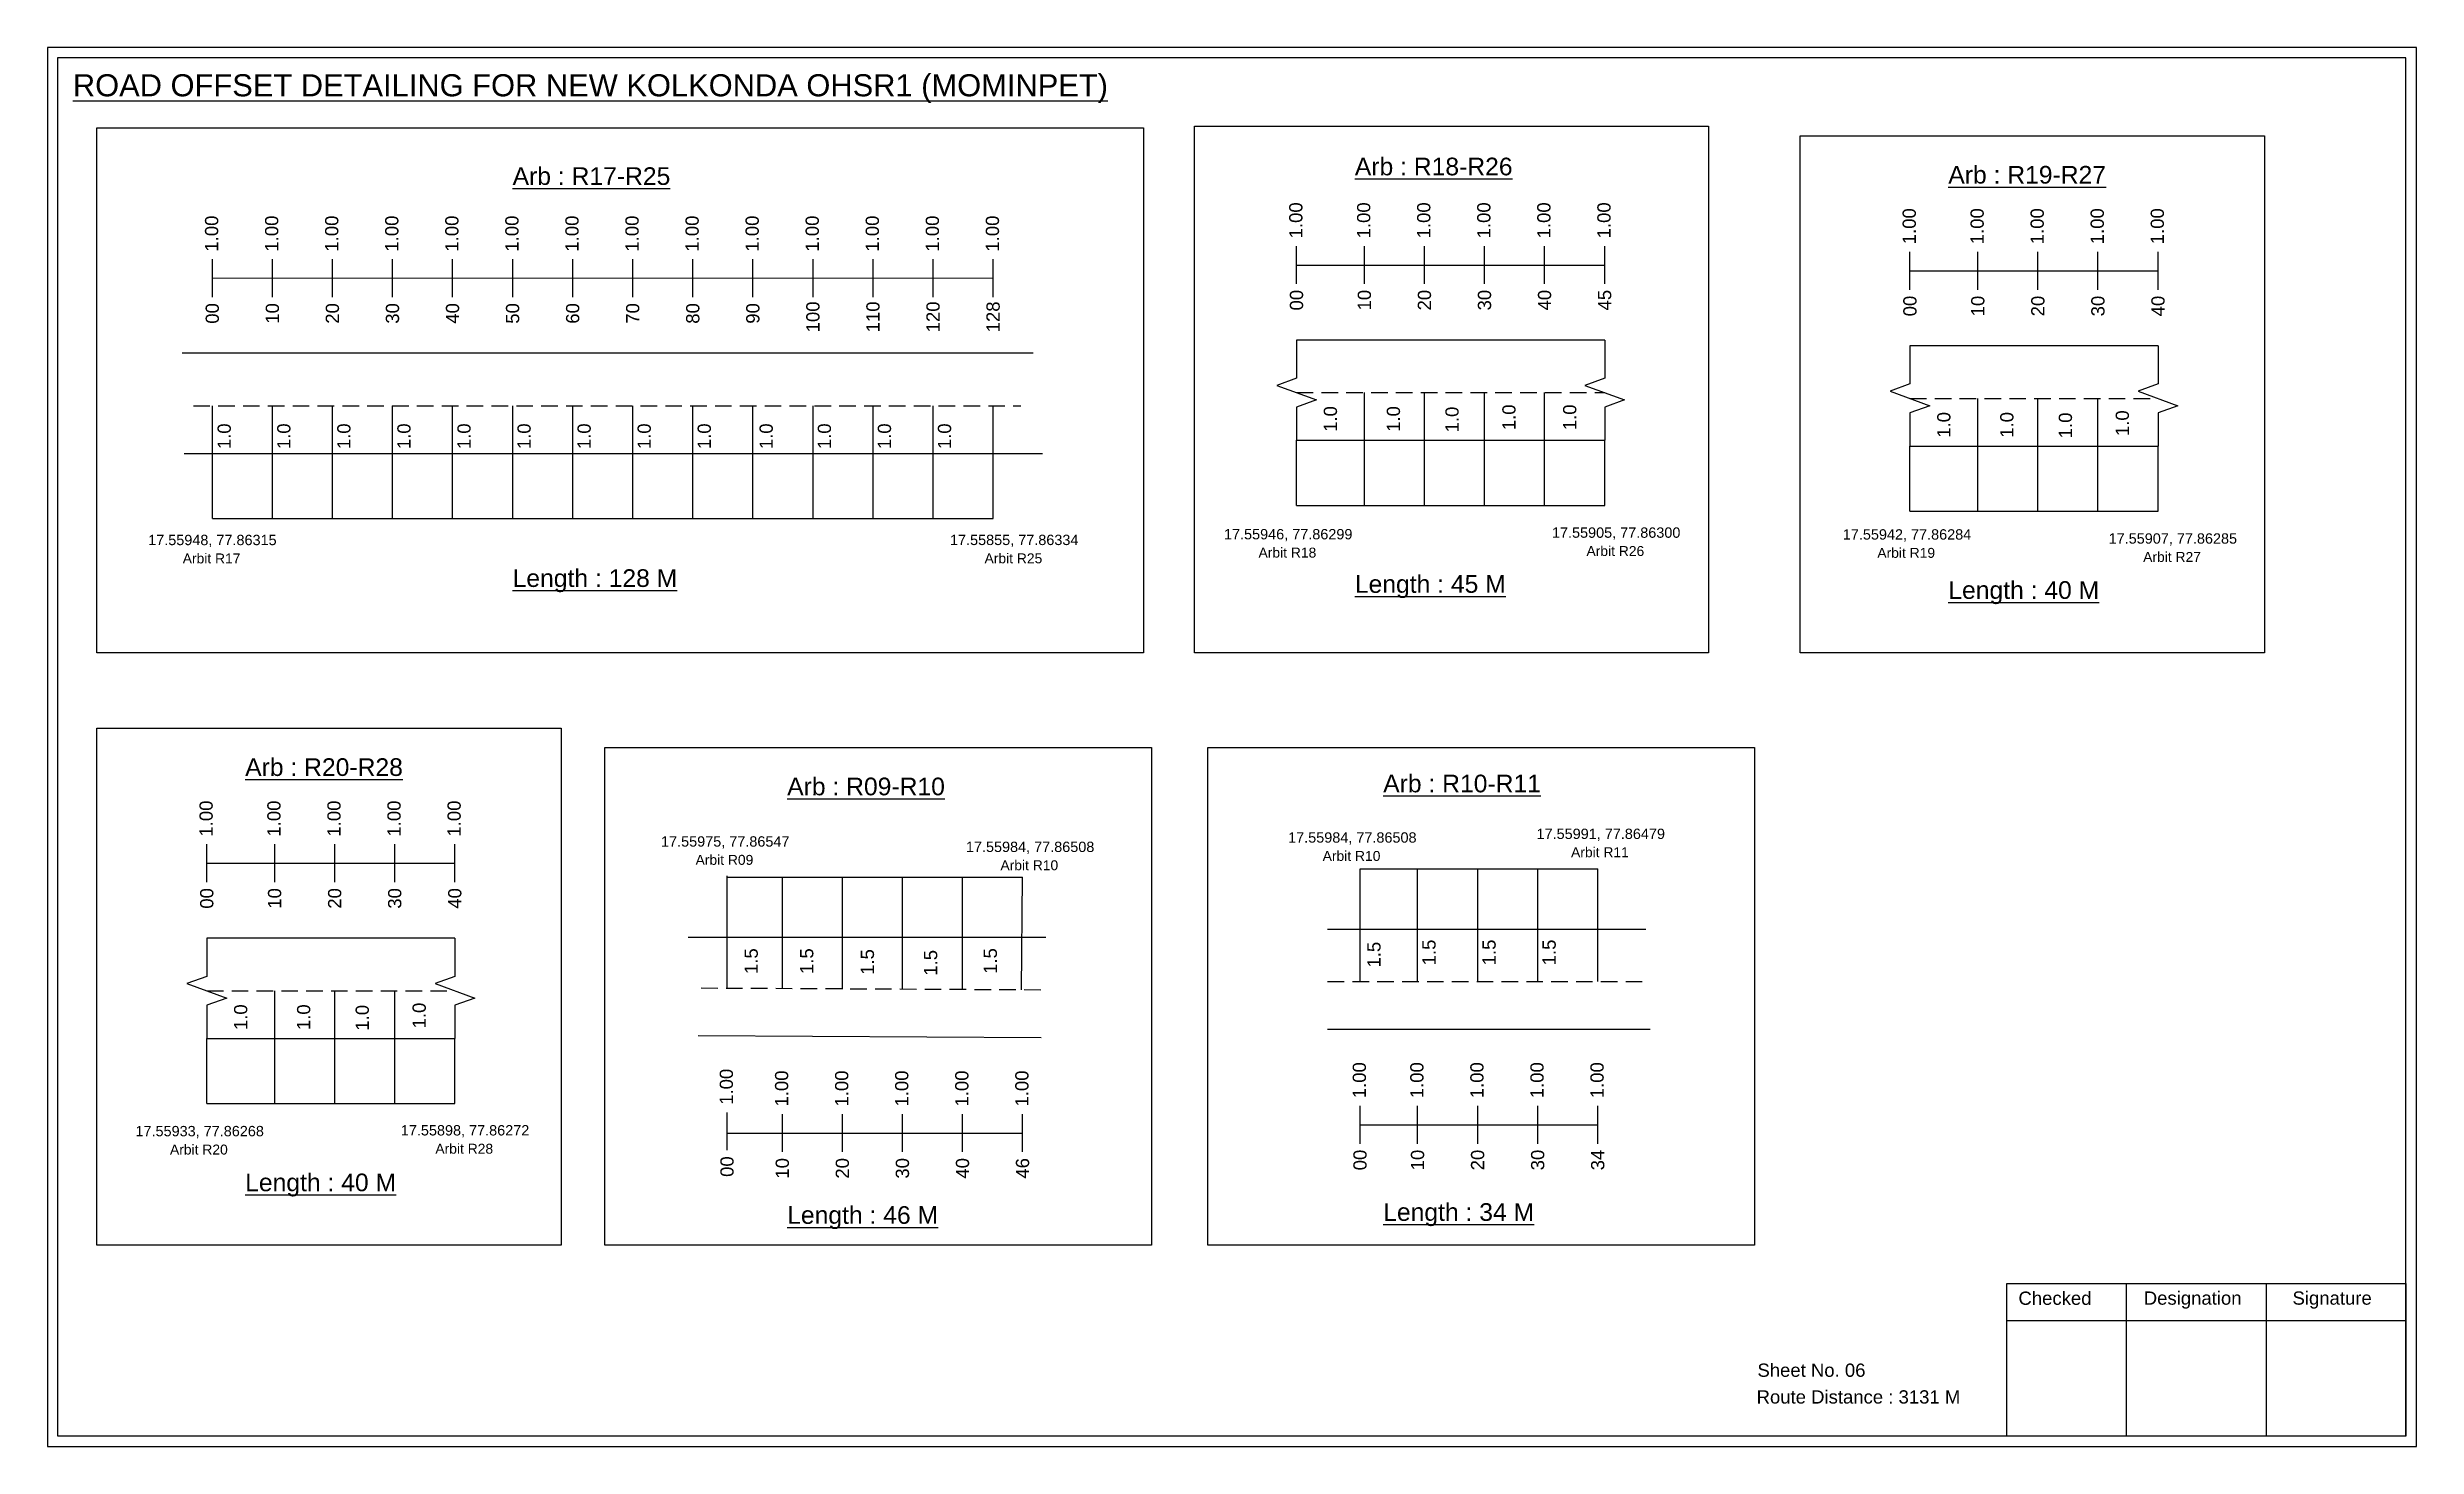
# Model space of a CAD drawing. Header units: inches. Extents: x 936 to 9757, y 449 to 1853.
# Drawn here: x 8612 to 9149, y 1240 to 1557 of the extents above; entities that cross this region are included whole.
import ezdxf

# ---------------------------------------------------------------- set-up
doc = ezdxf.new("R2010")
doc.units = ezdxf.units.IN
doc.header["$MEASUREMENT"] = 0
doc.linetypes.add('DASHED2', pattern=[0.375, 0.25, -0.125])
doc.layers.add('PDF_Geometry', color=7, linetype='Continuous')
doc.layers.add('PDF_Text', color=5, linetype='Continuous')
doc.styles.add('PDF Arial', font='arial.ttf')
doc.styles.get("Standard").update_dxf_attribs({"font": 'arial.ttf'})

msp = doc.modelspace()

# ---------------------------------------------------------------- texts
at = {"color": 242, "true_color": 0xcd2027}
for s, height, p in [('%%UROAD OFFSET DETAILING FOR NEW KOLKONDA OHSR1 (MOMINPET)', 5, (8618.03, 1545.92)), ('%%UArb : R17-R25', 4, (8717.6, 1525.87)), ('%%UArb : R18-R26', 4, (8908.31, 1528.04)), ('%%UArb : R19-R27', 4, (9042.69, 1526.17)), ('%%ULength : 128 M', 4, (8717.6, 1434.87)), ('%%ULength : 45 M', 4, (8908.31, 1433.54)), ('%%ULength : 40 M', 4, (9042.69, 1432.17)), ('%%UArb : R20-R28', 4, (8657.04, 1392.09)), ('%%UArb : R09-R10', 4, (8779.77, 1387.71)), ('%%UArb : R10-R11', 4, (8914.73, 1388.38)), ('%%ULength : 40 M', 4, (8657.04, 1298.09)), ('%%ULength : 46 M', 4, (8779.77, 1290.71)), ('%%ULength : 34 M', 4, (8914.73, 1291.38))]:
    msp.add_text(s, height=height, dxfattribs=at).set_placement(p)
at = {"color": 217, "true_color": 0x93278f}
for s, p in [('1.00', (8650.94, 1510.77)), ('1.00', (8664.54, 1510.77)), ('1.00', (8678.14, 1510.77)), ('1.00', (8691.74, 1510.77)), ('1.00', (8705.34, 1510.77)), ('1.00', (8718.94, 1510.77)), ('1.00', (8732.54, 1510.77)), ('1.00', (8746.14, 1510.77)), ('1.00', (8759.74, 1510.77)), ('1.00', (8773.34, 1510.77)), ('1.00', (8786.94, 1510.77)), ('1.00', (8800.54, 1510.77)), ('1.00', (8814.14, 1510.77)), ('1.00', (8827.74, 1510.77)), ('1.00', (8896.44, 1513.77)), ('1.00', (8911.81, 1513.77)), ('1.00', (8925.41, 1513.77)), ('1.00', (8939.01, 1513.77)), ('1.00', (8952.61, 1513.77)), ('1.00', (8966.21, 1513.77)), ('1.00', (9035.34, 1512.44)), ('1.00', (9050.71, 1512.44)), ('1.00', (9064.31, 1512.44)), ('1.00', (9077.91, 1512.44)), ('1.00', (9091.51, 1512.44)), ('00', (8651.09, 1494.45)), ('10', (8664.69, 1494.45)), ('20', (8678.29, 1494.45)), ('30', (8691.89, 1494.45)), ('40', (8705.49, 1494.45)), ('50', (8719.09, 1494.45)), ('60', (8732.69, 1494.45)), ('70', (8746.29, 1494.45)), ('80', (8759.89, 1494.45)), ('90', (8773.49, 1494.45)), ('100', (8787.09, 1492.5)), ('110', (8800.69, 1492.5)), ('120', (8814.29, 1492.5)), ('128', (8827.89, 1492.5)), ('00', (8896.59, 1497.45)), ('10', (8911.96, 1497.45)), ('20', (8925.56, 1497.45)), ('30', (8939.16, 1497.45)), ('40', (8952.76, 1497.45)), ('45', (8966.36, 1497.45)), ('00', (9035.49, 1496.12)), ('10', (9050.86, 1496.12)), ('20', (9064.46, 1496.12)), ('30', (9078.06, 1496.12)), ('40', (9091.66, 1496.12)), ('1.00', (8649.69, 1378.36)), ('1.00', (8665.05, 1378.36)), ('1.00', (8678.65, 1378.36)), ('1.00', (8692.25, 1378.36)), ('1.00', (8705.85, 1378.36)), ('00', (8649.84, 1362.04)), ('10', (8665.2, 1362.04)), ('20', (8678.8, 1362.04)), ('30', (8692.4, 1362.04)), ('40', (8706, 1362.04)), ('1.00', (8767.49, 1317.65)), ('1.00', (8780.01, 1317.26)), ('1.00', (8793.61, 1317.26)), ('1.00', (8807.21, 1317.26)), ('1.00', (8820.81, 1317.26)), ('1.00', (8834.41, 1317.26)), ('1.00', (8910.82, 1319.14)), ('1.00', (8923.85, 1319.14)), ('1.00', (8937.45, 1319.14)), ('1.00', (8951.05, 1319.14)), ('1.00', (8964.65, 1319.14)), ('00', (8767.64, 1301.33)), ('10', (8780.16, 1300.94)), ('20', (8793.76, 1300.94)), ('30', (8807.36, 1300.94)), ('40', (8820.96, 1300.94)), ('46', (8834.56, 1300.94)), ('00', (8910.97, 1302.82)), ('10', (8924, 1302.82)), ('20', (8937.6, 1302.82)), ('30', (8951.2, 1302.82)), ('34', (8964.8, 1302.82))]:
    msp.add_text(s, height=3, rotation=90, dxfattribs=at).set_placement(p)
for s, p in [('1.0', (8904.27, 1469.97)), ('1.0', (8918.54, 1469.97)), ('1.0', (8931.81, 1469.85)), ('1.0', (8944.7, 1470.35)), ('1.0', (8958.46, 1470.35)), ('1.0', (8653.79, 1466.06)), ('1.0', (8667.29, 1466.06)), ('1.0', (8680.89, 1466.06)), ('1.0', (8694.49, 1466.06)), ('1.0', (8708.09, 1466.06)), ('1.0', (8721.69, 1466.06)), ('1.0', (8735.29, 1466.06)), ('1.0', (8748.89, 1466.06)), ('1.0', (8762.49, 1466.06)), ('1.0', (8776.51, 1466.06)), ('1.0', (8789.69, 1466.06)), ('1.0', (8803.29, 1466.06)), ('1.0', (8816.89, 1466.06)), ('1.0', (9043.17, 1468.64)), ('1.0', (9057.44, 1468.64)), ('1.0', (9070.7, 1468.52)), ('1.0', (9083.59, 1469.02)), ('1.5', (8773.12, 1347.25)), ('1.5', (8785.7, 1347.25)), ('1.5', (8799.43, 1347.06)), ('1.5', (8813.75, 1346.87)), ('1.5', (8827.27, 1347.28)), ('1.5', (8914.13, 1348.72)), ('1.5', (8926.6, 1349.22)), ('1.5', (8940.2, 1349.22)), ('1.5', (8953.8, 1349.22)), ('1.0', (8657.52, 1334.56)), ('1.0', (8671.78, 1334.56)), ('1.0', (8685.05, 1334.44)), ('1.0', (8697.94, 1334.94))]:
    msp.add_text(s, height=3, rotation=90).set_placement(p)
at = {"color": 5}
for s, height, p in [('17.55948, 77.86315', 2.34, (8635.08, 1444.33)), ('17.55855, 77.86334', 2.34, (8816.64, 1444.35)), ('17.55946, 77.86299', 2.34, (8878.68, 1445.64)), ('Arbit R18', 2.246, (8886.5, 1441.52)), ('17.55905, 77.86300', 2.34, (8952.94, 1446)), ('Arbit R26', 2.246, (8960.76, 1441.88)), ('17.55942, 77.86284', 2.34, (9018.8, 1445.59)), ('Arbit R19', 2.246, (9026.62, 1441.46)), ('17.55907, 77.86285', 2.34, (9078.99, 1444.67)), ('Arbit R17', 2.246, (8642.9, 1440.2)), ('Arbit R25', 2.246, (8824.46, 1440.22)), ('Arbit R27', 2.246, (9086.81, 1440.54)), ('17.55984, 77.86508', 2.34, (8893.2, 1376.99)), ('17.55991, 77.86479', 2.34, (8949.45, 1377.82)), ('17.55975, 77.86547', 2.34, (8751.21, 1376.09)), ('Arbit R09', 2.246, (8759.03, 1371.97)), ('17.55984, 77.86508', 2.34, (8820.24, 1374.87)), ('Arbit R10', 2.246, (8901.02, 1372.86)), ('Arbit R11', 2.246, (8957.27, 1373.7)), ('Arbit R10', 2.246, (8828.06, 1370.75)), ('17.55933, 77.86268', 2.34, (8632.2, 1310.53)), ('17.55898, 77.86272', 2.34, (8692.29, 1310.71)), ('Arbit R20', 2.246, (8640.02, 1306.4)), ('Arbit R28', 2.246, (8700.11, 1306.59))]:
    msp.add_text(s, height=height, dxfattribs=at).set_placement(p)
for s, p in [('Sheet No. 06', (8999.47, 1256.08)), ('Route Distance : 3131 M', (8999.28, 1250.03))]:
    msp.add_text(s, height=3).set_placement(p)
at = {"layer": 'PDF_Text', "color": 7, "attachment_point": 7, "style": 'PDF Arial'}
for s, insert, char_height in [('Checked', (9058.57, 1272.33), 3.001), ('Designation', (9086.95, 1271.5), 3.0006), ('Signature', (9120.63, 1271.5), 3.001)]:
    msp.add_mtext(s, dxfattribs=dict(at, insert=insert, char_height=char_height))

# ---------------------------------------------------------------- linework, layer by layer
at = {"color": 217, "true_color": 0x93278f}
for p, q in [((8649.62, 1500.48), (8649.62, 1509.03)), ((8663.22, 1500.48), (8663.22, 1509.03)), ((8676.82, 1500.48), (8676.82, 1509.03)), ((8690.42, 1500.48), (8690.42, 1509.03)), ((8704.02, 1500.48), (8704.02, 1509.03)), ((8717.62, 1500.48), (8717.62, 1509.03)), ((8731.22, 1500.48), (8731.22, 1509.03)), ((8744.82, 1500.48), (8744.82, 1509.03)), ((8758.42, 1500.48), (8758.42, 1509.03)), ((8772.02, 1500.48), (8772.02, 1509.03)), ((8785.62, 1500.48), (8785.62, 1509.03)), ((8799.22, 1500.48), (8799.22, 1509.03)), ((8812.82, 1500.48), (8812.82, 1509.03)), ((8826.42, 1500.48), (8826.42, 1509.03)), ((8895.12, 1503.47), (8895.12, 1512.03)), ((8895.12, 1507.74), (8964.89, 1507.74)), ((8910.49, 1503.47), (8910.49, 1512.03)), ((8924.09, 1503.47), (8924.09, 1512.03)), ((8937.69, 1503.47), (8937.69, 1512.03)), ((8951.29, 1503.47), (8951.29, 1512.03)), ((8964.89, 1503.47), (8964.89, 1512.03)), ((9034.01, 1502.14), (9034.01, 1510.7)), ((9049.38, 1502.14), (9049.38, 1510.7)), ((9062.98, 1502.14), (9062.98, 1510.7)), ((9076.58, 1502.14), (9076.58, 1510.7)), ((9090.18, 1502.14), (9090.18, 1510.7)), ((8649.62, 1504.75), (8826.42, 1504.86)), ((9034.01, 1506.41), (9090.18, 1506.41)), ((8648.36, 1368.07), (8648.36, 1376.62)), ((8663.73, 1368.07), (8663.73, 1376.62)), ((8677.33, 1368.07), (8677.33, 1376.62)), ((8690.93, 1368.07), (8690.93, 1376.62)), ((8704.53, 1368.07), (8704.53, 1376.62)), ((8648.36, 1372.34), (8704.53, 1372.34)), ((8766.16, 1307.35), (8766.16, 1315.91)), ((8778.68, 1306.97), (8778.68, 1315.52)), ((8792.28, 1306.97), (8792.28, 1315.52)), ((8805.88, 1306.97), (8805.88, 1315.52)), ((8819.48, 1306.97), (8819.48, 1315.52)), ((8833.08, 1306.97), (8833.08, 1315.52)), ((8909.49, 1308.84), (8909.49, 1317.4)), ((8922.53, 1308.84), (8922.53, 1317.4)), ((8936.13, 1308.84), (8936.13, 1317.4)), ((8949.73, 1308.84), (8949.73, 1317.4)), ((8963.33, 1308.84), (8963.33, 1317.4)), ((8766.16, 1311.24), (8833.08, 1311.25)), ((8909.49, 1313.11), (8963.33, 1313.13))]:
    msp.add_line(p, q, dxfattribs=at)
for p, q in [((8835.48, 1487.75), (8642.77, 1487.75)), ((8964.89, 1490.75), (8895.12, 1490.75)), ((9090.18, 1489.42), (9034.01, 1489.42)), ((8649.62, 1450.33), (8649.62, 1475.87)), ((8663.22, 1450.33), (8663.22, 1475.87)), ((8676.82, 1450.33), (8676.82, 1475.87)), ((8690.42, 1450.33), (8690.42, 1475.87)), ((8704.02, 1450.33), (8704.02, 1475.87)), ((8717.62, 1450.33), (8717.62, 1475.87)), ((8731.22, 1450.33), (8731.22, 1475.87)), ((8744.82, 1450.33), (8744.82, 1475.87)), ((8758.42, 1450.33), (8758.42, 1475.87)), ((8772.02, 1450.33), (8772.02, 1475.87)), ((8785.62, 1450.33), (8785.62, 1475.87)), ((8799.22, 1450.33), (8799.22, 1475.87)), ((8812.82, 1450.33), (8812.82, 1475.87)), ((8826.42, 1450.33), (8826.42, 1475.87)), ((8910.49, 1453.33), (8910.49, 1478.86)), ((8924.09, 1453.33), (8924.09, 1478.86)), ((8937.69, 1453.33), (8937.69, 1478.86)), ((8951.29, 1453.33), (8951.29, 1478.86)), ((9049.38, 1452), (9049.38, 1477.53)), ((9062.98, 1452), (9062.98, 1477.53)), ((9076.58, 1452), (9076.58, 1477.53)), ((8643.21, 1465.07), (8651.27, 1465.07)), ((8651.27, 1465.07), (8837.61, 1465.07)), ((8895.12, 1468.06), (8964.89, 1468.06)), ((8895.12, 1453.33), (8895.12, 1468.06)), ((8964.89, 1453.33), (8964.89, 1468.06)), ((9034.01, 1466.73), (9090.18, 1466.73)), ((9034.01, 1452), (9034.01, 1466.73)), ((9090.18, 1452), (9090.18, 1466.73)), ((8766.16, 1343.97), (8766.16, 1369.5)), ((8778.68, 1343.92), (8778.68, 1369.2)), ((8792.28, 1343.86), (8792.28, 1369.2)), ((8805.88, 1343.92), (8805.88, 1369.2)), ((8819.48, 1343.67), (8819.48, 1369.2)), ((8832.86, 1343.7), (8833.08, 1369.2)), ((8909.49, 1345.54), (8909.49, 1371.08)), ((8922.53, 1345.54), (8922.53, 1371.08)), ((8936.13, 1345.54), (8936.13, 1371.08)), ((8949.73, 1345.54), (8949.73, 1371.08)), ((8963.33, 1345.54), (8963.33, 1371.08)), ((8902.15, 1357.43), (8974.18, 1357.43)), ((8704.53, 1355.34), (8648.36, 1355.34)), ((8838.33, 1355.53), (8757.38, 1355.53)), ((8663.73, 1317.92), (8663.73, 1343.46)), ((8677.33, 1317.92), (8677.33, 1343.46)), ((8690.93, 1317.92), (8690.93, 1343.46)), ((8648.36, 1332.66), (8704.53, 1332.66)), ((8648.36, 1317.92), (8648.36, 1332.66)), ((8704.53, 1317.92), (8704.53, 1332.66)), ((8759.59, 1333.32), (8837.31, 1332.89)), ((8902.15, 1334.74), (8975.18, 1334.74))]:
    msp.add_line(p, q)
at = {"linetype": 'DASHED2', "ltscale": 15}
for p, q in [((8645.32, 1475.87), (8832.71, 1475.87)), ((8895.12, 1478.86), (8964.89, 1478.86)), ((9034.01, 1477.53), (9090.18, 1477.53)), ((8648.36, 1343.46), (8704.53, 1343.46)), ((8760.3, 1344.11), (8838.59, 1343.7)), ((8902.15, 1345.54), (8974.68, 1345.54))]:
    msp.add_line(p, q, dxfattribs=at)
at = {"color": 5}
for p, q in [((8649.62, 1450.33), (8826.42, 1450.33)), ((8895.12, 1453.33), (8964.89, 1453.33)), ((9034.01, 1452), (9090.18, 1452)), ((8766.16, 1369.2), (8833.08, 1369.2)), ((8909.49, 1371.08), (8963.33, 1371.08)), ((8648.36, 1317.92), (8704.53, 1317.92))]:
    msp.add_line(p, q, dxfattribs=at)
for points in [[(8623.46, 1538.78), (8860.42, 1538.78), (8860.42, 1419.96), (8623.46, 1419.96)], [(8872.01, 1539.17), (8988.37, 1539.17), (8988.37, 1419.96), (8872.01, 1419.96)], [(9009.12, 1536.97), (9114.28, 1536.97), (9114.28, 1419.96), (9009.12, 1419.96)], [(8623.46, 1402.9), (8728.63, 1402.9), (8728.63, 1285.88), (8623.46, 1285.88)], [(8738.46, 1398.56), (8862.26, 1398.56), (8862.26, 1285.88), (8738.46, 1285.88)], [(8875.03, 1398.56), (8998.83, 1398.56), (8998.83, 1285.88), (8875.03, 1285.88)]]:
    msp.add_lwpolyline(points, close=True)
at = {"linetype": 'Continuous'}
for points in [[(8895.12, 1490.75), (8895.12, 1482.14), (8890.62, 1480.5), (8899.61, 1477.23), (8895.12, 1475.59), (8895.12, 1468.06)], [(8964.89, 1490.75), (8964.89, 1482.14), (8960.39, 1480.5), (8969.38, 1477.23), (8964.89, 1475.59), (8964.89, 1468.06)], [(9034.01, 1489.42), (9034.01, 1480.81), (9029.52, 1479.17), (9038.51, 1475.9), (9034.01, 1474.26), (9034.01, 1466.73)], [(9090.18, 1489.42), (9090.18, 1480.81), (9085.69, 1479.17), (9094.68, 1475.9), (9090.18, 1474.26), (9090.18, 1466.73)], [(9090.18, 1489.42), (9090.18, 1480.81), (9085.69, 1479.17), (9094.68, 1475.9), (9090.18, 1474.26), (9090.18, 1466.73)], [(8648.36, 1355.34), (8648.36, 1346.73), (8643.86, 1345.1), (8652.86, 1341.82), (8648.36, 1340.18), (8648.36, 1332.66)], [(8704.53, 1355.34), (8704.53, 1346.73), (8700.03, 1345.1), (8709.03, 1341.82), (8704.53, 1340.18), (8704.53, 1332.66)], [(8704.53, 1355.34), (8704.53, 1346.73), (8700.03, 1345.1), (8709.03, 1341.82), (8704.53, 1340.18), (8704.53, 1332.66)]]:
    msp.add_lwpolyline(points, dxfattribs=at)
at = {"layer": 'PDF_Geometry'}
for points in [[(8612.26, 1557), (8612.26, 1240.29), (9148.73, 1240.29), (9148.73, 1557)], [(8614.58, 1554.67), (8614.58, 1242.7), (9146.31, 1242.7), (9146.31, 1554.67)]]:
    msp.add_lwpolyline(points, close=True, dxfattribs=at)
at = {"layer": 'PDF_Geometry', "color": 242, "true_color": 0xcc1f26}
msp.add_lwpolyline([(9146.31, 1242.61), (9055.97, 1242.61), (9055.97, 1277.22), (9146.31, 1277.22)], close=True, dxfattribs=at)
for points in [[(9082.95, 1277.22), (9082.95, 1242.61)], [(9114.68, 1277.22), (9114.68, 1242.61)], [(9055.97, 1268.85), (9146.31, 1268.85)]]:
    msp.add_lwpolyline(points, dxfattribs=at)

msp.set_redraw_order([(e.dxf.handle, doc.entitydb.next_handle()) for e in msp.query("TEXT MTEXT ATTDEF DIMENSION ARC_DIMENSION")])  # texts and dimensions are drawn at this point

doc.saveas('drawing.dxf')
